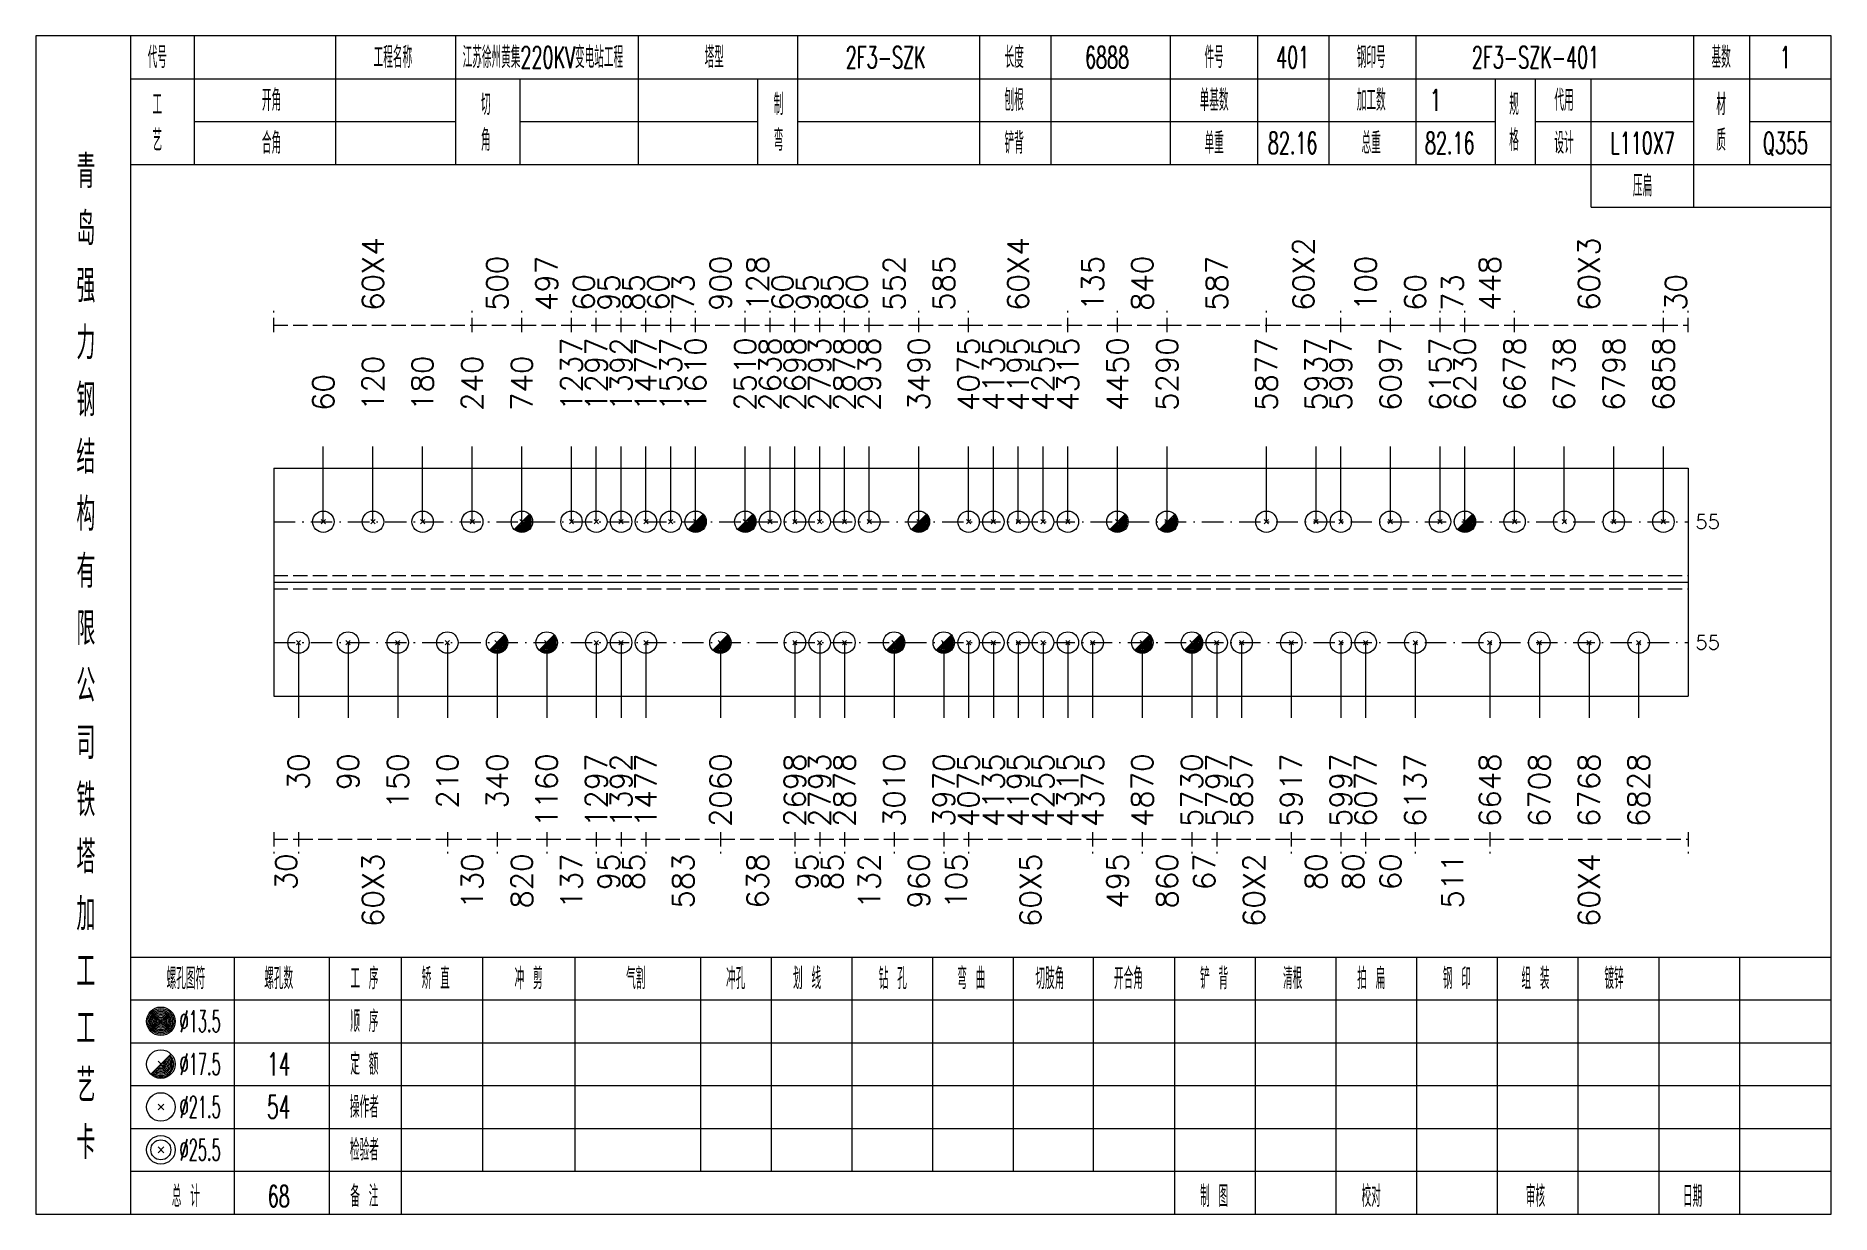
# Model space of a CAD drawing. Extents: x 0 to 4623, y -1159 to 4890.
# Drawn here: x 3736.8 to 3988.2, y 3150 to 3315 of the extents above; entities that cross this region are included whole.
import ezdxf
from ezdxf.enums import TextEntityAlignment as Align

# ---------------------------------------------------------------- set-up
doc = ezdxf.new("R2010")
doc.units = 0
doc.header["$MEASUREMENT"] = 0
doc.linetypes.add('一点画线', pattern=[5.2, 3, -1, 0.2, -1])
doc.linetypes.add('虚线', pattern=[2.75, 2, -0.75])
doc.layers.get('0').update_dxf_attribs({"linetype": 'CONTINUOUS', "lineweight": 25})
for name, color, linetype, lineweight in [('1', 7, 'CONTINUOUS', 25), ('4', 7, 'CONTINUOUS', 25), ('5', 7, 'CONTINUOUS', 25)]:
    doc.layers.add(name, color=color, linetype=linetype, lineweight=lineweight)
doc.styles.get("Standard").update_dxf_attribs({"font": 'simplex.shx', "width": 0.7, "height": 3, "bigfont": 'gbhzfs.shx'})

msp = doc.modelspace()

# ---------------------------------------------------------------- texts
at = {"color": 8, "linetype": 'Continuous', "lineweight": 9}
for s, p in [('60X4', (3784.002, 3276.5)), ('60X4', (3874.363, 3276.5)), ('60X2', (3914.331, 3276.5)), ('60X3', (3954.298, 3276.5)), ('500', (3801.379, 3276.5)), ('497', (3808.33, 3276.5)), ('900', (3832.658, 3276.5)), ('128', (3837.871, 3276.5)), ('552', (3856.986, 3276.5)), ('585', (3863.937, 3276.5)), ('135', (3884.789, 3276.5)), ('840', (3891.74, 3276.5)), ('587', (3902.167, 3276.5)), ('100', (3923.019, 3276.5)), ('448', (3940.396, 3276.5)), ('60', (3813.543, 3276.5)), ('95', (3817.018, 3276.5)), ('85', (3820.494, 3276.5)), ('60', (3823.969, 3276.5)), ('73', (3827.445, 3276.5)), ('60', (3841.346, 3276.5)), ('95', (3844.822, 3276.5)), ('85', (3848.297, 3276.5)), ('60', (3851.773, 3276.5)), ('60', (3929.97, 3276.5)), ('73', (3935.183, 3276.5)), ('30', (3966.462, 3276.5))]:
    msp.add_text(s, height=3, rotation=90, dxfattribs=at).set_placement(p, align=Align.MIDDLE_LEFT)
at = {"color": 7, "linetype": 'Continuous', "lineweight": 13}
for s, p in [('1237', (3811.805, 3262.5)), ('1297', (3815.281, 3262.5)), ('1392', (3818.756, 3262.5)), ('1477', (3822.232, 3262.5)), ('1537', (3825.707, 3262.5)), ('1610', (3829.182, 3262.5)), ('2510', (3836.133, 3262.5)), ('2638', (3839.609, 3262.5)), ('2698', (3843.084, 3262.5)), ('2793', (3846.56, 3262.5)), ('2878', (3850.035, 3262.5)), ('2938', (3853.511, 3262.5)), ('3490', (3860.461, 3262.5)), ('4075', (3867.412, 3262.5)), ('4135', (3870.888, 3262.5)), ('4195', (3874.363, 3262.5)), ('4255', (3877.839, 3262.5)), ('4315', (3881.314, 3262.5)), ('4450', (3888.265, 3262.5)), ('5290', (3895.216, 3262.5)), ('5877', (3909.118, 3262.5)), ('5937', (3916.068, 3262.5)), ('5997', (3919.544, 3262.5)), ('6097', (3926.495, 3262.5)), ('6157', (3933.446, 3262.5)), ('6230', (3936.921, 3262.5)), ('6678', (3943.872, 3262.5)), ('6738', (3950.823, 3262.5)), ('6798', (3957.774, 3262.5)), ('6858', (3964.725, 3262.5)), ('120', (3784.002, 3262.5)), ('180', (3790.953, 3262.5)), ('240', (3797.904, 3262.5)), ('740', (3804.854, 3262.5)), ('60', (3777.051, 3262.5))]:
    msp.add_text(s, height=3, rotation=90, dxfattribs=at).set_placement(p, align=Align.MIDDLE_LEFT)
for p in [(3969.2, 3246.955), (3969.2, 3230.045)]:
    msp.add_text('55', height=2, dxfattribs=at).set_placement(p, align=Align.MIDDLE_LEFT)
at = {"color": 8, "linetype": 'Continuous', "lineweight": 9}
for s, p in [('30', (3771.838, 3200.5)), ('60X3', (3784.002, 3200.5)), ('130', (3797.904, 3200.5)), ('820', (3804.854, 3200.5)), ('137', (3811.805, 3200.5)), ('95', (3817.018, 3200.5)), ('85', (3820.494, 3200.5)), ('583', (3827.445, 3200.5)), ('638', (3837.871, 3200.5)), ('95', (3844.822, 3200.5)), ('85', (3848.297, 3200.5)), ('132', (3853.511, 3200.5)), ('960', (3860.461, 3200.5)), ('105', (3865.675, 3200.5)), ('60X5', (3876.101, 3200.5)), ('495', (3888.265, 3200.5)), ('860', (3895.216, 3200.5)), ('67', (3900.429, 3200.5)), ('60X2', (3907.38, 3200.5)), ('80', (3916.068, 3200.5)), ('80', (3921.282, 3200.5)), ('60', (3926.495, 3200.5)), ('511', (3935.183, 3200.5)), ('60X4', (3954.298, 3200.5))]:
    msp.add_text(s, height=3, rotation=90, dxfattribs=at).set_placement(p, align=Align.MIDDLE_RIGHT)
at = {"layer": '1', "color": 7, "linetype": 'Continuous', "lineweight": 13}
for s, p in [('30', (3773.575, 3214.5)), ('90', (3780.526, 3214.5)), ('150', (3787.477, 3214.5)), ('210', (3794.428, 3214.5)), ('340', (3801.379, 3214.5)), ('1160', (3808.33, 3214.5)), ('1297', (3815.281, 3214.5)), ('1392', (3818.756, 3214.5)), ('1477', (3822.232, 3214.5)), ('2060', (3832.658, 3214.5)), ('2698', (3843.084, 3214.5)), ('2793', (3846.56, 3214.5)), ('2878', (3850.035, 3214.5)), ('3010', (3856.986, 3214.5)), ('3970', (3863.937, 3214.5)), ('4075', (3867.412, 3214.5)), ('4135', (3870.888, 3214.5)), ('4195', (3874.363, 3214.5)), ('4255', (3877.839, 3214.5)), ('4315', (3881.314, 3214.5)), ('4375', (3884.789, 3214.5)), ('4870', (3891.74, 3214.5)), ('5730', (3898.691, 3214.5)), ('5797', (3902.167, 3214.5)), ('5857', (3905.642, 3214.5)), ('5917', (3912.593, 3214.5)), ('5997', (3919.544, 3214.5)), ('6077', (3923.019, 3214.5)), ('6137', (3929.97, 3214.5)), ('6648', (3940.396, 3214.5)), ('6708', (3947.347, 3214.5)), ('6768', (3954.298, 3214.5)), ('6828', (3961.249, 3214.5))]:
    msp.add_text(s, height=3, rotation=90, dxfattribs=at).set_placement(p, align=Align.MIDDLE_RIGHT)
at = {"layer": '4', "color": 1, "linetype": 'Continuous', "lineweight": 13}
for s, height, width, p in [('代号', 3, 0.6, (3753.8, 3312)), ('工程名称', 3, 0.6, (3786.8, 3312)), ('江苏徐州黄集220KV变电站工程', 3, 0.6, (3807.8, 3312)), ('塔型', 3, 0.6, (3831.8, 3312)), ('2F3-SZK', 3, 0.6, (3855.8, 3312)), ('长度', 3, 0.6, (3873.8, 3312)), ('6888', 3, 0.6, (3886.8, 3312)), ('件号', 3, 0.6, (3901.8, 3312)), ('401', 3, 0.6, (3912.8, 3312)), ('钢印号', 3, 0.6, (3923.8, 3312)), ('2F3-SZK-401', 3, 0.6, (3946.8, 3312)), ('基数', 3, 0.6, (3972.8, 3312)), ('1', 3, 0.6, (3981.8, 3312)), ('工', 3, 0.6, (3753.8, 3305.4)), ('开角', 3, 0.6, (3769.8, 3306)), ('切', 3, 0.6, (3799.8, 3305.4)), ('制', 3, 0.6, (3840.8, 3305.4)), ('刨根', 3, 0.6, (3873.8, 3306)), ('单基数', 3, 0.6, (3901.8, 3306)), ('加工数', 3, 0.6, (3923.8, 3306)), ('1', 3, 0.6, (3932.8, 3306)), ('规', 3, 0.6, (3943.8, 3305.4)), ('代用', 3, 0.6, (3950.8, 3306)), ('材', 3, 0.6, (3972.8, 3305.4)), ('艺', 3, 0.6, (3753.8, 3300.4)), ('合角', 3, 0.6, (3769.8, 3300)), ('角', 3, 0.6, (3799.8, 3300.4)), ('弯', 3, 0.6, (3840.8, 3300.4)), ('铲背', 3, 0.6, (3873.8, 3300)), ('单重', 3, 0.6, (3901.8, 3300)), ('82.16', 3, 0.6, (3912.8, 3300)), ('总重', 3, 0.6, (3923.8, 3300)), ('82.16', 3, 0.6, (3934.8, 3300)), ('格', 3, 0.6, (3943.8, 3300.4)), ('设计', 3, 0.6, (3950.8, 3300)), ('L110X7', 3, 0.6, (3961.8, 3300)), ('质', 3, 0.6, (3972.8, 3300.4)), ('Q355', 3, 0.6, (3981.8, 3300)), ('青', 4.6, 0.8, (3743.8, 3296)), ('压扁', 3, 0.6, (3961.8, 3294)), ('岛', 4.6, 0.8, (3743.8, 3288)), ('强', 4.6, 0.8, (3743.8, 3280)), ('力', 4.6, 0.8, (3743.8, 3272)), ('钢', 4.6, 0.8, (3743.8, 3264)), ('结', 4.6, 0.8, (3743.8, 3256)), ('构', 4.6, 0.8, (3743.8, 3248)), ('有', 4.6, 0.8, (3743.8, 3240)), ('限', 4.6, 0.8, (3743.8, 3232)), ('公', 4.6, 0.8, (3743.8, 3224)), ('司', 4.6, 0.8, (3743.8, 3216)), ('铁', 4.6, 0.8, (3743.8, 3208)), ('塔', 4.6, 0.8, (3743.8, 3200)), ('加', 4.6, 0.8, (3743.8, 3192)), ('工', 4.6, 0.8, (3743.8, 3184)), ('螺孔图符', 3, 0.6, (3757.8, 3183)), ('螺孔数', 3, 0.6, (3770.8, 3183)), ('工 序', 3, 0.6, (3782.8, 3183)), ('矫 直', 3, 0.6, (3792.8, 3183)), ('冲 剪', 3, 0.6, (3805.8, 3183)), ('气割', 3, 0.6, (3820.8, 3183)), ('冲孔', 3, 0.6, (3834.8, 3183)), ('划 线', 3, 0.6, (3844.8, 3183)), ('钻 孔', 3, 0.6, (3856.8, 3183)), ('弯 曲', 3, 0.6, (3867.8, 3183)), ('切肢角', 3, 0.6, (3878.8, 3183)), ('开合角', 3, 0.6, (3889.8, 3183)), ('铲 背', 3, 0.6, (3901.8, 3183)), ('清根', 3, 0.6, (3912.8, 3183)), ('拍 扁', 3, 0.6, (3923.8, 3183)), ('钢 印', 3, 0.6, (3935.8, 3183)), ('组 装', 3, 0.6, (3946.8, 3183)), ('镀锌', 3, 0.6, (3957.8, 3183)), ('工', 4.6, 0.8, (3743.8, 3176)), ('%%C13.5', 3, 0.5, (3759.8, 3177)), ('顺 序', 3, 0.6, (3782.8, 3177)), ('定 额', 3, 0.6, (3782.8, 3171)), ('艺', 4.6, 0.8, (3743.8, 3168)), ('%%C17.5', 3, 0.5, (3759.8, 3171)), ('14', 3.2, 0.6, (3770.8, 3171)), ('%%C21.5', 3, 0.5, (3759.8, 3165)), ('54', 3.2, 0.6, (3770.8, 3165)), ('操作者', 3, 0.6, (3782.8, 3165)), ('卡', 4.6, 0.8, (3743.8, 3160)), ('%%C25.5', 3, 0.5, (3759.8, 3159)), ('检验者', 3, 0.6, (3782.8, 3159)), ('总 计', 3, 0.6, (3757.8, 3152.5)), ('68', 3, 0.6, (3770.8, 3152.5)), ('备 注', 3, 0.6, (3782.8, 3152.5)), ('制 图', 3, 0.6, (3901.8, 3152.5)), ('校对', 3, 0.6, (3923.8, 3152.5)), ('审核', 3, 0.6, (3946.8, 3152.5)), ('日期', 3, 0.6, (3968.8, 3152.5))]:
    msp.add_text(s, height=height, dxfattribs=dict(at, width=width)).set_placement(p, align=Align.MIDDLE_CENTER)

# ---------------------------------------------------------------- blocks, each defined once
blk = doc.blocks.new('孔21.5')
at = {"layer": '5', "color": 7, "linetype": 'Continuous', "lineweight": 13}
for p, q in [((-0.2, -0.2), (0.2, 0.2)), ((-0.2, 0.2), (0.2, -0.2))]:
    blk.add_line(p, q, dxfattribs=at)
blk.add_circle((0, 0), 1, dxfattribs=at)
blk = doc.blocks.new('孔17.5')
at = {"layer": '5', "color": 7, "linetype": 'Continuous', "lineweight": 13}
for p, q in [((-0.707, -0.707), (0.707, 0.707)), ((-0.2, 0.2), (0.2, -0.2))]:
    blk.add_line(p, q, dxfattribs=at)
blk.add_circle((0, 0), 1, dxfattribs=at)
for radius in [0.9, 0.8, 0.7, 0.6, 0.5, 0.4, 0.3, 0.2, 0.1]:
    blk.add_arc((0, 0), radius, 225, 45, dxfattribs=at)

# ---------------------------------------------------------------- linework, layer by layer
at = {"color": 8, "linetype": '虚线', "lineweight": 9}
for p, q in [((3770.1, 3273.5), (3770.1, 3276.5)), ((3797.904, 3273.5), (3797.904, 3276.5)), ((3797.904, 3273.5), (3797.904, 3276.5)), ((3804.854, 3273.5), (3804.854, 3276.5)), ((3804.854, 3273.5), (3804.854, 3276.5)), ((3811.805, 3273.5), (3811.805, 3276.5)), ((3811.805, 3273.5), (3811.805, 3276.5)), ((3815.281, 3273.5), (3815.281, 3276.5)), ((3815.281, 3273.5), (3815.281, 3276.5)), ((3818.756, 3273.5), (3818.756, 3276.5)), ((3818.756, 3273.5), (3818.756, 3276.5)), ((3822.232, 3273.5), (3822.232, 3276.5)), ((3822.232, 3273.5), (3822.232, 3276.5)), ((3825.707, 3273.5), (3825.707, 3276.5)), ((3825.707, 3273.5), (3825.707, 3276.5)), ((3829.182, 3273.5), (3829.182, 3276.5)), ((3829.182, 3273.5), (3829.182, 3276.5)), ((3836.133, 3273.5), (3836.133, 3276.5)), ((3836.133, 3273.5), (3836.133, 3276.5)), ((3839.609, 3273.5), (3839.609, 3276.5)), ((3839.609, 3273.5), (3839.609, 3276.5)), ((3843.084, 3273.5), (3843.084, 3276.5)), ((3843.084, 3273.5), (3843.084, 3276.5)), ((3846.56, 3273.5), (3846.56, 3276.5)), ((3846.56, 3273.5), (3846.56, 3276.5)), ((3850.035, 3273.5), (3850.035, 3276.5)), ((3850.035, 3273.5), (3850.035, 3276.5)), ((3853.511, 3273.5), (3853.511, 3276.5)), ((3853.511, 3273.5), (3853.511, 3276.5)), ((3860.461, 3273.5), (3860.461, 3276.5)), ((3860.461, 3273.5), (3860.461, 3276.5)), ((3867.412, 3273.5), (3867.412, 3276.5)), ((3867.412, 3273.5), (3867.412, 3276.5)), ((3881.314, 3273.5), (3881.314, 3276.5)), ((3881.314, 3273.5), (3881.314, 3276.5)), ((3888.265, 3273.5), (3888.265, 3276.5)), ((3888.265, 3273.5), (3888.265, 3276.5)), ((3895.216, 3273.5), (3895.216, 3276.5)), ((3895.216, 3273.5), (3895.216, 3276.5)), ((3909.118, 3273.5), (3909.118, 3276.5)), ((3909.118, 3273.5), (3909.118, 3276.5)), ((3919.544, 3273.5), (3919.544, 3276.5)), ((3919.544, 3273.5), (3919.544, 3276.5)), ((3926.495, 3273.5), (3926.495, 3276.5)), ((3926.495, 3273.5), (3926.495, 3276.5)), ((3933.446, 3273.5), (3933.446, 3276.5)), ((3933.446, 3273.5), (3933.446, 3276.5)), ((3936.921, 3273.5), (3936.921, 3276.5)), ((3936.921, 3273.5), (3936.921, 3276.5)), ((3943.872, 3273.5), (3943.872, 3276.5)), ((3943.872, 3273.5), (3943.872, 3276.5)), ((3964.725, 3273.5), (3964.725, 3276.5)), ((3964.725, 3273.5), (3964.725, 3276.5)), ((3968.2, 3273.5), (3968.2, 3276.5)), ((3770.1, 3274.5), (3797.904, 3274.5)), ((3797.904, 3274.5), (3804.854, 3274.5)), ((3804.854, 3274.5), (3811.805, 3274.5)), ((3811.805, 3274.5), (3815.281, 3274.5)), ((3815.281, 3274.5), (3818.756, 3274.5)), ((3818.756, 3274.5), (3822.232, 3274.5)), ((3822.232, 3274.5), (3825.707, 3274.5)), ((3825.707, 3274.5), (3829.182, 3274.5)), ((3829.182, 3274.5), (3836.133, 3274.5)), ((3836.133, 3274.5), (3839.609, 3274.5)), ((3839.609, 3274.5), (3843.084, 3274.5)), ((3843.084, 3274.5), (3846.56, 3274.5)), ((3846.56, 3274.5), (3850.035, 3274.5)), ((3850.035, 3274.5), (3853.511, 3274.5)), ((3853.511, 3274.5), (3860.461, 3274.5)), ((3860.461, 3274.5), (3867.412, 3274.5)), ((3867.412, 3274.5), (3881.314, 3274.5)), ((3881.314, 3274.5), (3888.265, 3274.5)), ((3888.265, 3274.5), (3895.216, 3274.5)), ((3895.216, 3274.5), (3909.118, 3274.5)), ((3909.118, 3274.5), (3919.544, 3274.5)), ((3919.544, 3274.5), (3926.495, 3274.5)), ((3926.495, 3274.5), (3933.446, 3274.5)), ((3933.446, 3274.5), (3936.921, 3274.5)), ((3936.921, 3274.5), (3943.872, 3274.5)), ((3943.872, 3274.5), (3964.725, 3274.5)), ((3964.725, 3274.5), (3968.2, 3274.5)), ((3770.1, 3203.5), (3770.1, 3200.5)), ((3773.575, 3203.5), (3773.575, 3200.5)), ((3773.575, 3203.5), (3773.575, 3200.5)), ((3794.428, 3203.5), (3794.428, 3200.5)), ((3794.428, 3203.5), (3794.428, 3200.5)), ((3801.379, 3203.5), (3801.379, 3200.5)), ((3801.379, 3203.5), (3801.379, 3200.5)), ((3808.33, 3203.5), (3808.33, 3200.5)), ((3808.33, 3203.5), (3808.33, 3200.5)), ((3815.281, 3203.5), (3815.281, 3200.5)), ((3815.281, 3203.5), (3815.281, 3200.5)), ((3818.756, 3203.5), (3818.756, 3200.5)), ((3818.756, 3203.5), (3818.756, 3200.5)), ((3822.232, 3203.5), (3822.232, 3200.5)), ((3822.232, 3203.5), (3822.232, 3200.5)), ((3832.658, 3203.5), (3832.658, 3200.5)), ((3832.658, 3203.5), (3832.658, 3200.5)), ((3843.084, 3203.5), (3843.084, 3200.5)), ((3843.084, 3203.5), (3843.084, 3200.5)), ((3846.56, 3203.5), (3846.56, 3200.5)), ((3846.56, 3203.5), (3846.56, 3200.5)), ((3850.035, 3203.5), (3850.035, 3200.5)), ((3850.035, 3203.5), (3850.035, 3200.5)), ((3856.986, 3203.5), (3856.986, 3200.5)), ((3856.986, 3203.5), (3856.986, 3200.5)), ((3863.937, 3203.5), (3863.937, 3200.5)), ((3863.937, 3203.5), (3863.937, 3200.5)), ((3867.412, 3203.5), (3867.412, 3200.5)), ((3867.412, 3203.5), (3867.412, 3200.5)), ((3884.789, 3203.5), (3884.789, 3200.5)), ((3884.789, 3203.5), (3884.789, 3200.5)), ((3891.74, 3203.5), (3891.74, 3200.5)), ((3891.74, 3203.5), (3891.74, 3200.5)), ((3898.691, 3203.5), (3898.691, 3200.5)), ((3898.691, 3203.5), (3898.691, 3200.5)), ((3902.167, 3203.5), (3902.167, 3200.5)), ((3902.167, 3203.5), (3902.167, 3200.5)), ((3912.593, 3203.5), (3912.593, 3200.5)), ((3912.593, 3203.5), (3912.593, 3200.5)), ((3919.544, 3203.5), (3919.544, 3200.5)), ((3919.544, 3203.5), (3919.544, 3200.5)), ((3923.019, 3203.5), (3923.019, 3200.5)), ((3923.019, 3203.5), (3923.019, 3200.5)), ((3929.97, 3203.5), (3929.97, 3200.5)), ((3929.97, 3203.5), (3929.97, 3200.5)), ((3940.396, 3203.5), (3940.396, 3200.5)), ((3940.396, 3203.5), (3940.396, 3200.5)), ((3968.2, 3203.5), (3968.2, 3200.5)), ((3770.1, 3202.5), (3773.575, 3202.5)), ((3773.575, 3202.5), (3794.428, 3202.5)), ((3794.428, 3202.5), (3801.379, 3202.5)), ((3801.379, 3202.5), (3808.33, 3202.5)), ((3808.33, 3202.5), (3815.281, 3202.5)), ((3815.281, 3202.5), (3818.756, 3202.5)), ((3818.756, 3202.5), (3822.232, 3202.5)), ((3822.232, 3202.5), (3832.658, 3202.5)), ((3832.658, 3202.5), (3843.084, 3202.5)), ((3843.084, 3202.5), (3846.56, 3202.5)), ((3846.56, 3202.5), (3850.035, 3202.5)), ((3850.035, 3202.5), (3856.986, 3202.5)), ((3856.986, 3202.5), (3863.937, 3202.5)), ((3863.937, 3202.5), (3867.412, 3202.5)), ((3867.412, 3202.5), (3884.789, 3202.5)), ((3884.789, 3202.5), (3891.74, 3202.5)), ((3891.74, 3202.5), (3898.691, 3202.5)), ((3898.691, 3202.5), (3902.167, 3202.5)), ((3902.167, 3202.5), (3912.593, 3202.5)), ((3912.593, 3202.5), (3919.544, 3202.5)), ((3919.544, 3202.5), (3923.019, 3202.5)), ((3923.019, 3202.5), (3929.97, 3202.5)), ((3929.97, 3202.5), (3940.396, 3202.5)), ((3940.396, 3202.5), (3968.2, 3202.5))]:
    msp.add_line(p, q, dxfattribs=at)
at = {"color": 7, "linetype": 'Continuous', "lineweight": 13}
for p, q in [((3777.051, 3246.955), (3777.051, 3257.5)), ((3784.002, 3246.955), (3784.002, 3257.5)), ((3790.953, 3246.955), (3790.953, 3257.5)), ((3797.904, 3246.955), (3797.904, 3257.5)), ((3804.854, 3246.955), (3804.854, 3257.5)), ((3811.805, 3246.955), (3811.805, 3257.5)), ((3815.281, 3246.955), (3815.281, 3257.5)), ((3818.756, 3246.955), (3818.756, 3257.5)), ((3822.232, 3246.955), (3822.232, 3257.5)), ((3825.707, 3246.955), (3825.707, 3257.5)), ((3829.182, 3246.955), (3829.182, 3257.5)), ((3836.133, 3246.955), (3836.133, 3257.5)), ((3839.609, 3246.955), (3839.609, 3257.5)), ((3843.084, 3246.955), (3843.084, 3257.5)), ((3846.56, 3246.955), (3846.56, 3257.5)), ((3850.035, 3246.955), (3850.035, 3257.5)), ((3853.511, 3246.955), (3853.511, 3257.5)), ((3860.461, 3246.955), (3860.461, 3257.5)), ((3867.412, 3246.955), (3867.412, 3257.5)), ((3870.888, 3246.955), (3870.888, 3257.5)), ((3874.363, 3246.955), (3874.363, 3257.5)), ((3877.839, 3246.955), (3877.839, 3257.5)), ((3881.314, 3246.955), (3881.314, 3257.5)), ((3888.265, 3246.955), (3888.265, 3257.5)), ((3895.216, 3246.955), (3895.216, 3257.5)), ((3909.118, 3246.955), (3909.118, 3257.5)), ((3916.068, 3246.955), (3916.068, 3257.5)), ((3919.544, 3246.955), (3919.544, 3257.5)), ((3926.495, 3246.955), (3926.495, 3257.5)), ((3933.446, 3246.955), (3933.446, 3257.5)), ((3936.921, 3246.955), (3936.921, 3257.5)), ((3943.872, 3246.955), (3943.872, 3257.5)), ((3950.823, 3246.955), (3950.823, 3257.5)), ((3957.774, 3246.955), (3957.774, 3257.5)), ((3964.725, 3246.955), (3964.725, 3257.5)), ((3773.575, 3230.045), (3773.575, 3219.5)), ((3780.526, 3230.045), (3780.526, 3219.5)), ((3787.477, 3230.045), (3787.477, 3219.5)), ((3794.428, 3230.045), (3794.428, 3219.5)), ((3801.379, 3230.045), (3801.379, 3219.5)), ((3808.33, 3230.045), (3808.33, 3219.5)), ((3815.281, 3230.045), (3815.281, 3219.5)), ((3818.756, 3230.045), (3818.756, 3219.5)), ((3822.232, 3230.045), (3822.232, 3219.5)), ((3832.658, 3230.045), (3832.658, 3219.5)), ((3843.084, 3230.045), (3843.084, 3219.5)), ((3846.56, 3230.045), (3846.56, 3219.5)), ((3850.035, 3230.045), (3850.035, 3219.5)), ((3856.986, 3230.045), (3856.986, 3219.5)), ((3863.937, 3230.045), (3863.937, 3219.5)), ((3867.412, 3230.045), (3867.412, 3219.5)), ((3870.888, 3230.045), (3870.888, 3219.5)), ((3874.363, 3230.045), (3874.363, 3219.5)), ((3877.839, 3230.045), (3877.839, 3219.5)), ((3881.314, 3230.045), (3881.314, 3219.5)), ((3884.789, 3230.045), (3884.789, 3219.5)), ((3891.74, 3230.045), (3891.74, 3219.5)), ((3898.691, 3230.045), (3898.691, 3219.5)), ((3902.167, 3230.045), (3902.167, 3219.5)), ((3905.642, 3230.045), (3905.642, 3219.5)), ((3912.593, 3230.045), (3912.593, 3219.5)), ((3919.544, 3230.045), (3919.544, 3219.5)), ((3923.019, 3230.045), (3923.019, 3219.5)), ((3929.97, 3230.045), (3929.97, 3219.5)), ((3940.396, 3230.045), (3940.396, 3219.5)), ((3947.347, 3230.045), (3947.347, 3219.5)), ((3954.298, 3230.045), (3954.298, 3219.5)), ((3961.249, 3230.045), (3961.249, 3219.5))]:
    msp.add_line(p, q, dxfattribs=at)
at = {"color": 7, "linetype": 'Continuous', "lineweight": 18}
for p, q in [((3770.1, 3254.455), (3770.1, 3222.545)), ((3770.1, 3254.455), (3968.2, 3254.455)), ((3968.2, 3254.455), (3968.2, 3222.545)), ((3770.1, 3238.5), (3968.2, 3238.5))]:
    msp.add_line(p, q, dxfattribs=at)
at = {"color": 3, "linetype": '一点画线', "lineweight": 13}
for p, q in [((3770.1, 3246.955), (3968.2, 3246.955)), ((3770.1, 3230.045), (3968.2, 3230.045))]:
    msp.add_line(p, q, dxfattribs=at)
at = {"color": 1, "linetype": '虚线', "lineweight": 18}
for p, q in [((3770.1, 3239.455), (3968.2, 3239.455)), ((3770.1, 3237.545), (3968.2, 3237.545))]:
    msp.add_line(p, q, dxfattribs=at)
at = {"layer": '1', "color": 7, "linetype": 'Continuous', "lineweight": 18}
msp.add_line((3770.1, 3222.545), (3968.2, 3222.545), dxfattribs=at)
at = {"layer": '4', "color": 1, "linetype": 'Continuous', "lineweight": 18}
for p, q in [((3750.1, 3150), (3750.1, 3315)), ((3759, 3297), (3759, 3315)), ((3778.8, 3297), (3778.8, 3315)), ((3795.6, 3297), (3795.6, 3315)), ((3821.2, 3297), (3821.2, 3315)), ((3843.5, 3297), (3843.5, 3315)), ((3869, 3297), (3869, 3315)), ((3879, 3297), (3879, 3315)), ((3895.7, 3297), (3895.7, 3315)), ((3907.9, 3297), (3907.9, 3315)), ((3917.9, 3297), (3917.9, 3315)), ((3930.1, 3297), (3930.1, 3315)), ((3969, 3291), (3969, 3315)), ((3976.8, 3297), (3976.8, 3315)), ((3750.1, 3309), (3988.2, 3309)), ((3804.6, 3297), (3804.6, 3309)), ((3837.9, 3297), (3837.9, 3309)), ((3941.2, 3297), (3941.2, 3309)), ((3946.8, 3297), (3946.8, 3309)), ((3954.6, 3291), (3954.6, 3309)), ((3759, 3303), (3795.6, 3303)), ((3804.6, 3303), (3837.9, 3303)), ((3843.5, 3303), (3941.2, 3303)), ((3946.8, 3303), (3969, 3303)), ((3976.8, 3303), (3988.2, 3303)), ((3750.1, 3297), (3988.2, 3297)), ((3954.6, 3291), (3988.2, 3291)), ((3750.1, 3186), (3988.2, 3186)), ((3764.6, 3150), (3764.6, 3186)), ((3777.9, 3150), (3777.9, 3186)), ((3788, 3150), (3788, 3186)), ((3799.4, 3156), (3799.4, 3186)), ((3812.3, 3156), (3812.3, 3186)), ((3829.9, 3156), (3829.9, 3186)), ((3839.8, 3156), (3839.8, 3186)), ((3851.1, 3156), (3851.1, 3186)), ((3862.4, 3156), (3862.4, 3186)), ((3873.7, 3156), (3873.7, 3186)), ((3884.9, 3156), (3884.9, 3186)), ((3896.3, 3156), (3896.3, 3186)), ((3907.6, 3156), (3907.6, 3186)), ((3918.9, 3156), (3918.9, 3186)), ((3930.2, 3156), (3930.2, 3186)), ((3941.5, 3156), (3941.5, 3186)), ((3952.8, 3156), (3952.8, 3186)), ((3964.1, 3156), (3964.1, 3186)), ((3975.4, 3156), (3975.4, 3186)), ((3750.1, 3180), (3988.2, 3180)), ((3750.1, 3174), (3988.2, 3174)), ((3750.1, 3168), (3988.2, 3168)), ((3750.1, 3162), (3988.2, 3162)), ((3750.1, 3156), (3988.2, 3156)), ((3896.3, 3150), (3896.3, 3156)), ((3907.6, 3150), (3907.6, 3156)), ((3918.9, 3150), (3918.9, 3156)), ((3930.2, 3150), (3930.2, 3156)), ((3941.5, 3150), (3941.5, 3156)), ((3952.8, 3150), (3952.8, 3156)), ((3964.1, 3150), (3964.1, 3156)), ((3975.4, 3150), (3975.4, 3156))]:
    msp.add_line(p, q, dxfattribs=at)
at = {"layer": '4', "color": 7, "linetype": 'Continuous', "lineweight": 13}
for p, q in [((3754.1, 3176.8), (3754.5, 3177.2)), ((3754.5, 3176.8), (3754.1, 3177.2)), ((3752.886, 3169.586), (3755.714, 3172.414)), ((3753.9, 3171.4), (3754.7, 3170.6)), ((3753.9, 3164.6), (3754.7, 3165.4)), ((3753.9, 3165.4), (3754.7, 3164.6)), ((3753.9, 3158.6), (3754.7, 3159.4)), ((3753.9, 3159.4), (3754.7, 3158.6))]:
    msp.add_line(p, q, dxfattribs=at)
at = {"layer": '4', "color": 1, "linetype": 'Continuous', "lineweight": 18}
msp.add_lwpolyline([(3736.8, 3315), (3736.8, 3150), (3988.2, 3150), (3988.2, 3315)], close=True, dxfattribs=at)
at = {"layer": '4', "color": 7, "linetype": 'Continuous', "lineweight": 13}
for centre, radius in [((3754.3, 3177), 2), ((3754.3, 3177), 1.8), ((3754.3, 3177), 1.6), ((3754.3, 3177), 1.4), ((3754.3, 3177), 1.2), ((3754.3, 3177), 1), ((3754.3, 3177), 0.8), ((3754.3, 3177), 0.6), ((3754.3, 3177), 0.4), ((3754.3, 3177), 0.2), ((3754.3, 3171), 2), ((3754.3, 3165), 2), ((3754.3, 3159), 2), ((3754.3, 3159), 1.4)]:
    msp.add_circle(centre, radius, dxfattribs=at)
for radius in [1.8, 1.6, 1.4, 1.2, 1, 0.8, 0.6, 0.4, 0.2]:
    msp.add_arc((3754.3, 3171), radius, 225, 45, dxfattribs=at)

# ---------------------------------------------------------------- block references
at = {"color": 7, "linetype": 'Continuous', "lineweight": 13, "xscale": 1.5, "yscale": 1.5, "zscale": 1.5}
for name, p in [('孔21.5', (3777.051, 3246.955)), ('孔21.5', (3784.002, 3246.955)), ('孔21.5', (3790.953, 3246.955)), ('孔21.5', (3797.904, 3246.955)), ('孔17.5', (3804.854, 3246.955)), ('孔21.5', (3811.805, 3246.955)), ('孔21.5', (3815.281, 3246.955)), ('孔21.5', (3818.756, 3246.955)), ('孔21.5', (3822.232, 3246.955)), ('孔21.5', (3825.707, 3246.955)), ('孔17.5', (3829.182, 3246.955)), ('孔17.5', (3836.133, 3246.955)), ('孔21.5', (3839.609, 3246.955)), ('孔21.5', (3843.084, 3246.955)), ('孔21.5', (3846.56, 3246.955)), ('孔21.5', (3850.035, 3246.955)), ('孔21.5', (3853.511, 3246.955)), ('孔17.5', (3860.461, 3246.955)), ('孔21.5', (3867.412, 3246.955)), ('孔21.5', (3870.888, 3246.955)), ('孔21.5', (3874.363, 3246.955)), ('孔21.5', (3877.839, 3246.955)), ('孔21.5', (3881.314, 3246.955)), ('孔17.5', (3888.265, 3246.955)), ('孔17.5', (3895.216, 3246.955)), ('孔21.5', (3909.118, 3246.955)), ('孔21.5', (3916.068, 3246.955)), ('孔21.5', (3919.544, 3246.955)), ('孔21.5', (3926.495, 3246.955)), ('孔21.5', (3933.446, 3246.955)), ('孔17.5', (3936.921, 3246.955)), ('孔21.5', (3943.872, 3246.955)), ('孔21.5', (3950.823, 3246.955)), ('孔21.5', (3957.774, 3246.955)), ('孔21.5', (3964.725, 3246.955))]:
    msp.add_blockref(name, p, dxfattribs=at)
at = {"layer": '1', "color": 7, "linetype": 'Continuous', "lineweight": 13, "xscale": 1.5, "yscale": 1.5, "zscale": 1.5}
for name, p in [('孔21.5', (3773.575, 3230.045)), ('孔21.5', (3780.526, 3230.045)), ('孔21.5', (3787.477, 3230.045)), ('孔21.5', (3794.428, 3230.045)), ('孔17.5', (3801.379, 3230.045)), ('孔17.5', (3808.33, 3230.045)), ('孔21.5', (3815.281, 3230.045)), ('孔21.5', (3818.756, 3230.045)), ('孔21.5', (3822.232, 3230.045)), ('孔17.5', (3832.658, 3230.045)), ('孔21.5', (3843.084, 3230.045)), ('孔21.5', (3846.56, 3230.045)), ('孔21.5', (3850.035, 3230.045)), ('孔17.5', (3856.986, 3230.045)), ('孔17.5', (3863.937, 3230.045)), ('孔21.5', (3867.412, 3230.045)), ('孔21.5', (3870.888, 3230.045)), ('孔21.5', (3874.363, 3230.045)), ('孔21.5', (3877.839, 3230.045)), ('孔21.5', (3881.314, 3230.045)), ('孔21.5', (3884.789, 3230.045)), ('孔17.5', (3891.74, 3230.045)), ('孔17.5', (3898.691, 3230.045)), ('孔21.5', (3902.167, 3230.045)), ('孔21.5', (3905.642, 3230.045)), ('孔21.5', (3912.593, 3230.045)), ('孔21.5', (3919.544, 3230.045)), ('孔21.5', (3923.019, 3230.045)), ('孔21.5', (3929.97, 3230.045)), ('孔21.5', (3940.396, 3230.045)), ('孔21.5', (3947.347, 3230.045)), ('孔21.5', (3954.298, 3230.045)), ('孔21.5', (3961.249, 3230.045))]:
    msp.add_blockref(name, p, dxfattribs=at)

msp.set_redraw_order([(e.dxf.handle, doc.entitydb.next_handle()) for e in msp.query("TEXT MTEXT ATTDEF DIMENSION ARC_DIMENSION")])  # texts and dimensions are drawn at this point

doc.saveas('drawing.dxf')
